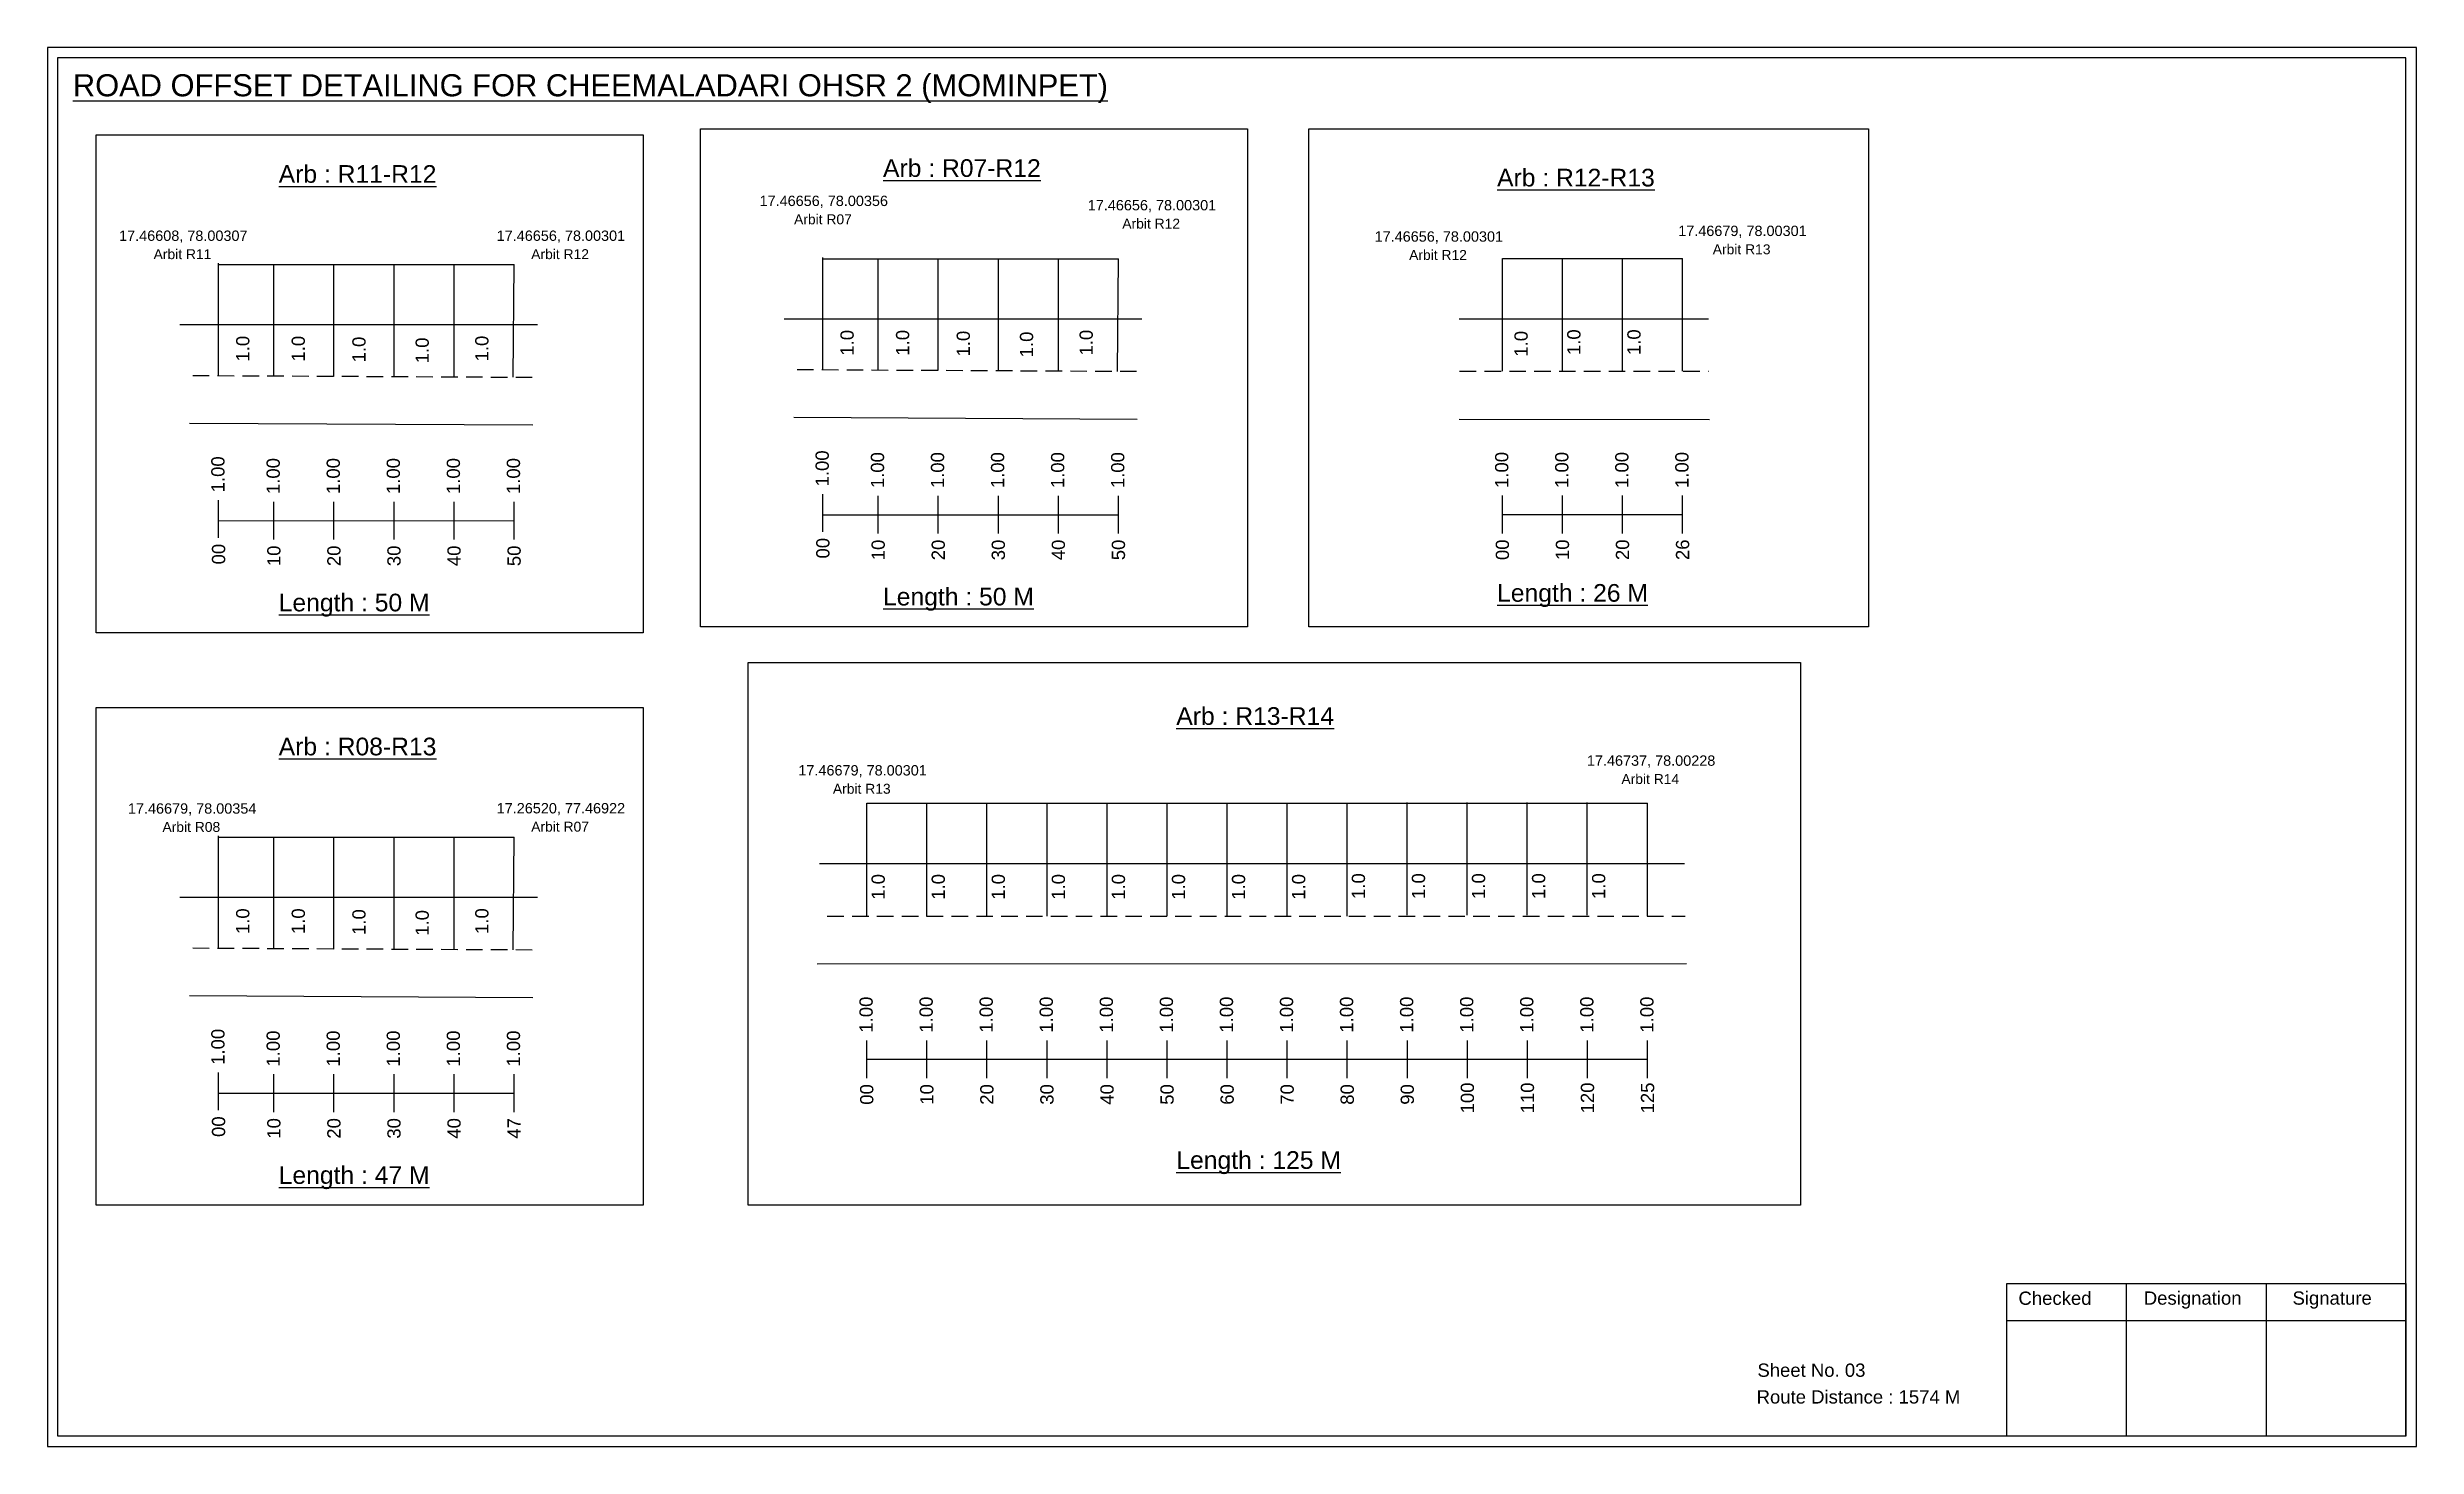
# Model space of a CAD drawing. Header units: inches. Extents: x -117 to 51867, y -12715 to 3423.
# Drawn here: x 22024 to 22560, y 190 to 507 of the extents above; entities that cross this region are included whole.
import ezdxf

# ---------------------------------------------------------------- set-up
doc = ezdxf.new("R2010")
doc.units = ezdxf.units.IN
doc.header["$MEASUREMENT"] = 0
doc.linetypes.add('DASHED2', pattern=[0.375, 0.25, -0.125])
for name, color, linetype in [('PDF_Geometry', 7, 'Continuous'), ('PDF_Text', 5, 'Continuous'), ('pipe', 5, 'Continuous')]:
    doc.layers.add(name, color=color, linetype=linetype)
doc.styles.add('PDF Arial', font='arial.ttf')
doc.styles.get("Standard").update_dxf_attribs({"font": 'arial.ttf'})

msp = doc.modelspace()

# ---------------------------------------------------------------- texts
at = {"color": 242, "true_color": 0xcd2027}
for s, height, p in [('%%UROAD OFFSET DETAILING FOR CHEEMALADARI OHSR 2 (MOMINPET)', 5, (22029.6, 495.96)), ('%%UArb : R11-R12', 4, (22076.2, 476.38)), ('%%UArb : R07-R12', 4, (22213.04, 477.72)), ('%%UArb : R12-R13', 4, (22352.08, 475.56)), ('%%ULength : 50 M', 4, (22076.2, 379.38)), ('%%ULength : 50 M', 4, (22213.04, 380.72)), ('%%ULength : 26 M', 4, (22352.08, 381.56)), ('%%UArb : R13-R14', 4, (22279.45, 353.69)), ('%%UArb : R08-R13', 4, (22076.2, 346.79)), ('%%ULength : 47 M', 4, (22076.2, 249.79)), ('%%ULength : 125 M', 4, (22279.45, 253.19))]:
    msp.add_text(s, height=height, dxfattribs=at).set_placement(p)
at = {"color": 5}
for s, height, p in [('17.46656, 78.00356', 2.34, (22185.08, 471.13)), ('17.46656, 78.00301', 2.34, (22259.4, 470.15)), ('Arbit R07', 2.246, (22192.9, 467)), ('Arbit R12', 2.246, (22267.22, 466.02)), ('17.46608, 78.00307', 2.34, (22040.06, 463.24)), ('Arbit R11', 2.246, (22047.88, 459.11)), ('17.46656, 78.00301', 2.34, (22125.56, 463.24)), ('Arbit R12', 2.246, (22133.38, 459.11)), ('17.46656, 78.00301', 2.34, (22324.35, 463.06)), ('17.46679, 78.00301', 2.34, (22393.1, 464.34)), ('Arbit R13', 2.246, (22400.92, 460.21)), ('Arbit R12', 2.246, (22332.17, 458.93)), ('17.46679, 78.00301', 2.34, (22193.87, 342.23)), ('17.46737, 78.00228', 2.34, (22372.42, 344.43)), ('Arbit R13', 2.246, (22201.69, 338.1)), ('Arbit R14', 2.246, (22380.24, 340.31)), ('17.46679, 78.00354', 2.34, (22042.06, 333.59)), ('17.26520, 77.46922', 2.34, (22125.56, 333.65)), ('Arbit R08', 2.246, (22049.88, 329.46)), ('Arbit R07', 2.246, (22133.38, 329.52))]:
    msp.add_text(s, height=height, dxfattribs=at).set_placement(p)
for p in [(22069.56, 435.92), (22082.13, 435.92), (22095.87, 435.73), (22110.19, 435.54), (22123.7, 435.95), (22206.4, 437.26), (22218.97, 437.26), (22232.71, 437.07), (22247.03, 436.88), (22260.54, 437.29), (22359.01, 437.03), (22370.97, 437.39), (22384.57, 437.39), (22213.44, 314.1), (22227.04, 314.1), (22240.64, 314.1), (22254.24, 314.1), (22267.84, 314.1), (22281.44, 314.1), (22295.04, 314.1), (22308.64, 314.1), (22322.18, 314.28), (22335.78, 314.28), (22349.38, 314.28), (22362.98, 314.28), (22376.58, 314.28), (22069.56, 306.33), (22082.13, 306.33), (22095.87, 306.14), (22110.19, 305.95), (22123.7, 306.36)]:
    msp.add_text('1.0', height=3, rotation=90).set_placement(p)
at = {"color": 217, "true_color": 0x93278f}
for s, p in [('1.00', (22063.93, 406.32)), ('1.00', (22076.45, 405.93)), ('1.00', (22090.05, 405.93)), ('1.00', (22103.65, 405.93)), ('1.00', (22117.25, 405.93)), ('1.00', (22130.85, 405.93)), ('1.00', (22200.76, 407.66)), ('1.00', (22213.28, 407.27)), ('1.00', (22226.88, 407.27)), ('1.00', (22240.48, 407.27)), ('1.00', (22254.08, 407.27)), ('1.00', (22267.68, 407.27)), ('1.00', (22354.63, 407.31)), ('1.00', (22368.23, 407.31)), ('1.00', (22381.83, 407.31)), ('1.00', (22395.43, 407.31)), ('00', (22064.08, 390)), ('10', (22076.6, 389.61)), ('20', (22090.2, 389.61)), ('30', (22103.8, 389.61)), ('40', (22117.4, 389.61)), ('50', (22131, 389.61)), ('00', (22200.91, 391.34)), ('10', (22213.44, 390.95)), ('20', (22227.04, 390.95)), ('30', (22240.64, 390.95)), ('40', (22254.24, 390.95)), ('50', (22267.84, 390.95)), ('00', (22354.78, 390.99)), ('10', (22368.38, 390.99)), ('20', (22381.98, 390.99)), ('26', (22395.58, 390.99)), ('1.00', (22210.7, 284.02)), ('1.00', (22224.3, 284.02)), ('1.00', (22237.9, 284.02)), ('1.00', (22251.5, 284.02)), ('1.00', (22265.1, 284.02)), ('1.00', (22278.7, 284.02)), ('1.00', (22292.3, 284.02)), ('1.00', (22305.9, 284.02)), ('1.00', (22319.5, 284.02)), ('1.00', (22333.1, 284.02)), ('1.00', (22346.7, 284.02)), ('1.00', (22360.3, 284.02)), ('1.00', (22373.9, 284.02)), ('1.00', (22387.5, 284.02)), ('1.00', (22063.93, 276.73)), ('1.00', (22076.45, 276.34)), ('1.00', (22090.05, 276.34)), ('1.00', (22103.65, 276.34)), ('1.00', (22117.25, 276.34)), ('1.00', (22130.85, 276.34)), ('00', (22210.85, 267.7)), ('10', (22224.45, 267.7)), ('20', (22238.05, 267.7)), ('30', (22251.65, 267.7)), ('40', (22265.25, 267.7)), ('50', (22278.85, 267.7)), ('60', (22292.45, 267.7)), ('70', (22306.05, 267.7)), ('80', (22319.65, 267.7)), ('90', (22333.25, 267.7)), ('100', (22346.85, 265.74)), ('110', (22360.45, 265.74)), ('120', (22374.05, 265.74)), ('125', (22387.65, 265.74)), ('00', (22064.08, 260.41)), ('10', (22076.6, 260.02)), ('20', (22090.2, 260.02)), ('30', (22103.8, 260.02)), ('40', (22117.4, 260.02)), ('47', (22131, 260.02))]:
    msp.add_text(s, height=3, rotation=90, dxfattribs=at).set_placement(p)
for s, p in [('Sheet No. 03', (22411.03, 206.12)), ('Route Distance : 1574 M', (22410.85, 200.07))]:
    msp.add_text(s, height=3).set_placement(p)
at = {"layer": 'PDF_Text', "color": 7, "attachment_point": 7, "style": 'PDF Arial'}
for s, insert, char_height in [('Checked', (22470.14, 222.37), 3.001), ('Designation', (22498.52, 221.54), 3.0006), ('Signature', (22532.2, 221.54), 3.001)]:
    msp.add_mtext(s, dxfattribs=dict(at, insert=insert, char_height=char_height))

# ---------------------------------------------------------------- linework, layer by layer
for p, q in [((22062.6, 432.64), (22062.6, 458.17)), ((22075.12, 432.59), (22075.12, 457.87)), ((22088.72, 432.54), (22088.72, 457.87)), ((22102.32, 432.6), (22102.32, 457.87)), ((22115.92, 432.34), (22115.92, 457.87)), ((22129.29, 432.37), (22129.52, 457.87)), ((22199.44, 433.98), (22199.44, 459.51)), ((22211.96, 433.93), (22211.96, 459.21)), ((22225.56, 433.87), (22225.56, 459.21)), ((22239.16, 433.94), (22239.16, 459.21)), ((22252.76, 433.68), (22252.76, 459.21)), ((22266.13, 433.71), (22266.36, 459.21)), ((22353.3, 433.72), (22353.3, 459.25)), ((22366.9, 433.72), (22366.9, 459.25)), ((22380.5, 433.72), (22380.5, 459.25)), ((22394.1, 433.72), (22394.1, 459.25)), ((22271.61, 445.54), (22190.65, 445.54)), ((22343.46, 445.6), (22399.95, 445.6)), ((22134.77, 444.2), (22053.81, 444.2)), ((22056.03, 422), (22133.75, 421.57)), ((22192.86, 423.34), (22270.59, 422.9)), ((22343.46, 422.92), (22400.17, 422.79)), ((22209.37, 310.42), (22209.37, 335.96)), ((22222.97, 310.42), (22222.97, 335.96)), ((22236.57, 310.42), (22236.57, 335.96)), ((22250.17, 310.42), (22250.17, 335.96)), ((22263.77, 310.42), (22263.77, 335.96)), ((22277.37, 310.42), (22277.37, 335.96)), ((22290.97, 310.42), (22290.97, 335.96)), ((22304.57, 310.42), (22304.57, 335.96)), ((22318.17, 310.42), (22318.17, 335.96)), ((22331.71, 310.6), (22331.71, 336.14)), ((22345.31, 310.6), (22345.31, 336.14)), ((22358.91, 310.6), (22358.91, 336.14)), ((22372.51, 310.6), (22372.51, 336.14)), ((22386.17, 310.42), (22386.17, 335.96)), ((22062.6, 303.05), (22062.6, 328.58)), ((22075.12, 303), (22075.12, 328.28)), ((22088.72, 302.94), (22088.72, 328.28)), ((22102.32, 303.01), (22102.32, 328.28)), ((22115.92, 302.75), (22115.92, 328.28)), ((22129.29, 302.78), (22129.52, 328.28)), ((22198.67, 322.31), (22394.55, 322.31)), ((22134.77, 314.61), (22053.81, 314.61)), ((22198.13, 299.62), (22394.97, 299.66)), ((22056.03, 292.41), (22133.75, 291.97))]:
    msp.add_line(p, q)
at = {"color": 5}
for p, q in [((22062.6, 457.87), (22129.52, 457.87)), ((22199.44, 459.21), (22266.36, 459.21)), ((22353.3, 459.25), (22394.1, 459.25)), ((22209.37, 335.96), (22386.17, 335.96)), ((22062.6, 328.28), (22129.52, 328.28))]:
    msp.add_line(p, q, dxfattribs=at)
at = {"linetype": 'DASHED2', "ltscale": 15}
for p, q in [((22056.74, 432.78), (22135.02, 432.37)), ((22193.58, 434.12), (22271.86, 433.71)), ((22343.61, 433.72), (22399.95, 433.72)), ((22200.42, 310.42), (22394.7, 310.42)), ((22056.74, 303.19), (22135.02, 302.78))]:
    msp.add_line(p, q, dxfattribs=at)
at = {"color": 217, "true_color": 0x93278f}
for p, q in [((22062.6, 396.03), (22062.6, 404.58)), ((22075.12, 395.64), (22075.12, 404.2)), ((22088.72, 395.64), (22088.72, 404.2)), ((22102.32, 395.64), (22102.32, 404.2)), ((22115.92, 395.64), (22115.92, 404.2)), ((22129.52, 395.64), (22129.52, 404.2)), ((22199.44, 397.37), (22199.44, 405.92)), ((22211.96, 396.98), (22211.96, 405.54)), ((22225.56, 396.98), (22225.56, 405.54)), ((22239.16, 396.98), (22239.16, 405.54)), ((22252.76, 396.98), (22252.76, 405.54)), ((22266.36, 396.98), (22266.36, 405.54)), ((22353.3, 397.02), (22353.3, 405.58)), ((22366.9, 397.02), (22366.9, 405.58)), ((22380.5, 397.02), (22380.5, 405.58)), ((22394.1, 397.02), (22394.1, 405.58)), ((22062.6, 399.91), (22129.52, 399.92)), ((22199.44, 401.25), (22266.36, 401.26)), ((22353.3, 401.29), (22394.1, 401.3)), ((22209.37, 273.72), (22209.37, 282.28)), ((22222.97, 273.72), (22222.97, 282.28)), ((22236.57, 273.72), (22236.57, 282.28)), ((22250.17, 273.72), (22250.17, 282.28)), ((22263.77, 273.72), (22263.77, 282.28)), ((22277.37, 273.72), (22277.37, 282.28)), ((22290.97, 273.72), (22290.97, 282.28)), ((22304.57, 273.72), (22304.57, 282.28)), ((22318.17, 273.72), (22318.17, 282.28)), ((22331.77, 273.72), (22331.77, 282.28)), ((22345.37, 273.72), (22345.37, 282.28)), ((22358.97, 273.72), (22358.97, 282.28)), ((22372.57, 273.72), (22372.57, 282.28)), ((22386.17, 273.72), (22386.17, 282.28)), ((22062.6, 266.44), (22062.6, 274.99)), ((22075.12, 266.05), (22075.12, 274.61)), ((22088.72, 266.05), (22088.72, 274.61)), ((22102.32, 266.05), (22102.32, 274.61)), ((22115.92, 266.05), (22115.92, 274.61)), ((22129.52, 266.05), (22129.52, 274.61)), ((22209.37, 277.99), (22386.17, 278.05)), ((22062.6, 270.32), (22129.52, 270.33))]:
    msp.add_line(p, q, dxfattribs=at)
for points in [[(22171.73, 488.57), (22295.54, 488.57), (22295.54, 375.89), (22171.73, 375.89)], [(22309.44, 488.57), (22436.19, 488.57), (22436.19, 375.89), (22309.44, 375.89)], [(22034.9, 487.23), (22158.7, 487.23), (22158.7, 374.55), (22034.9, 374.55)], [(22034.9, 357.64), (22158.7, 357.64), (22158.7, 244.96), (22034.9, 244.96)]]:
    msp.add_lwpolyline(points, close=True)
at = {"layer": 'PDF_Geometry'}
for points in [[(22023.82, 507.03), (22023.82, 190.32), (22560.3, 190.32), (22560.3, 507.03)], [(22026.15, 504.71), (22026.15, 192.74), (22557.88, 192.74), (22557.88, 504.71)]]:
    msp.add_lwpolyline(points, close=True, dxfattribs=at)
at = {"layer": 'PDF_Geometry', "color": 242, "true_color": 0xcc1f26}
msp.add_lwpolyline([(22557.88, 192.65), (22467.53, 192.65), (22467.53, 227.26), (22557.88, 227.26)], close=True, dxfattribs=at)
for points in [[(22494.52, 227.26), (22494.52, 192.65)], [(22526.24, 227.26), (22526.24, 192.65)], [(22467.53, 218.89), (22557.88, 218.89)]]:
    msp.add_lwpolyline(points, dxfattribs=at)
at = {"layer": 'pipe', "color": 0}
msp.add_lwpolyline([(22182.47, 367.82), (22420.79, 367.82), (22420.79, 244.96), (22182.47, 244.96)], close=True, dxfattribs=at)

msp.set_redraw_order([(e.dxf.handle, doc.entitydb.next_handle()) for e in msp.query("TEXT MTEXT ATTDEF DIMENSION ARC_DIMENSION")])  # texts and dimensions are drawn at this point

doc.saveas('drawing.dxf')
